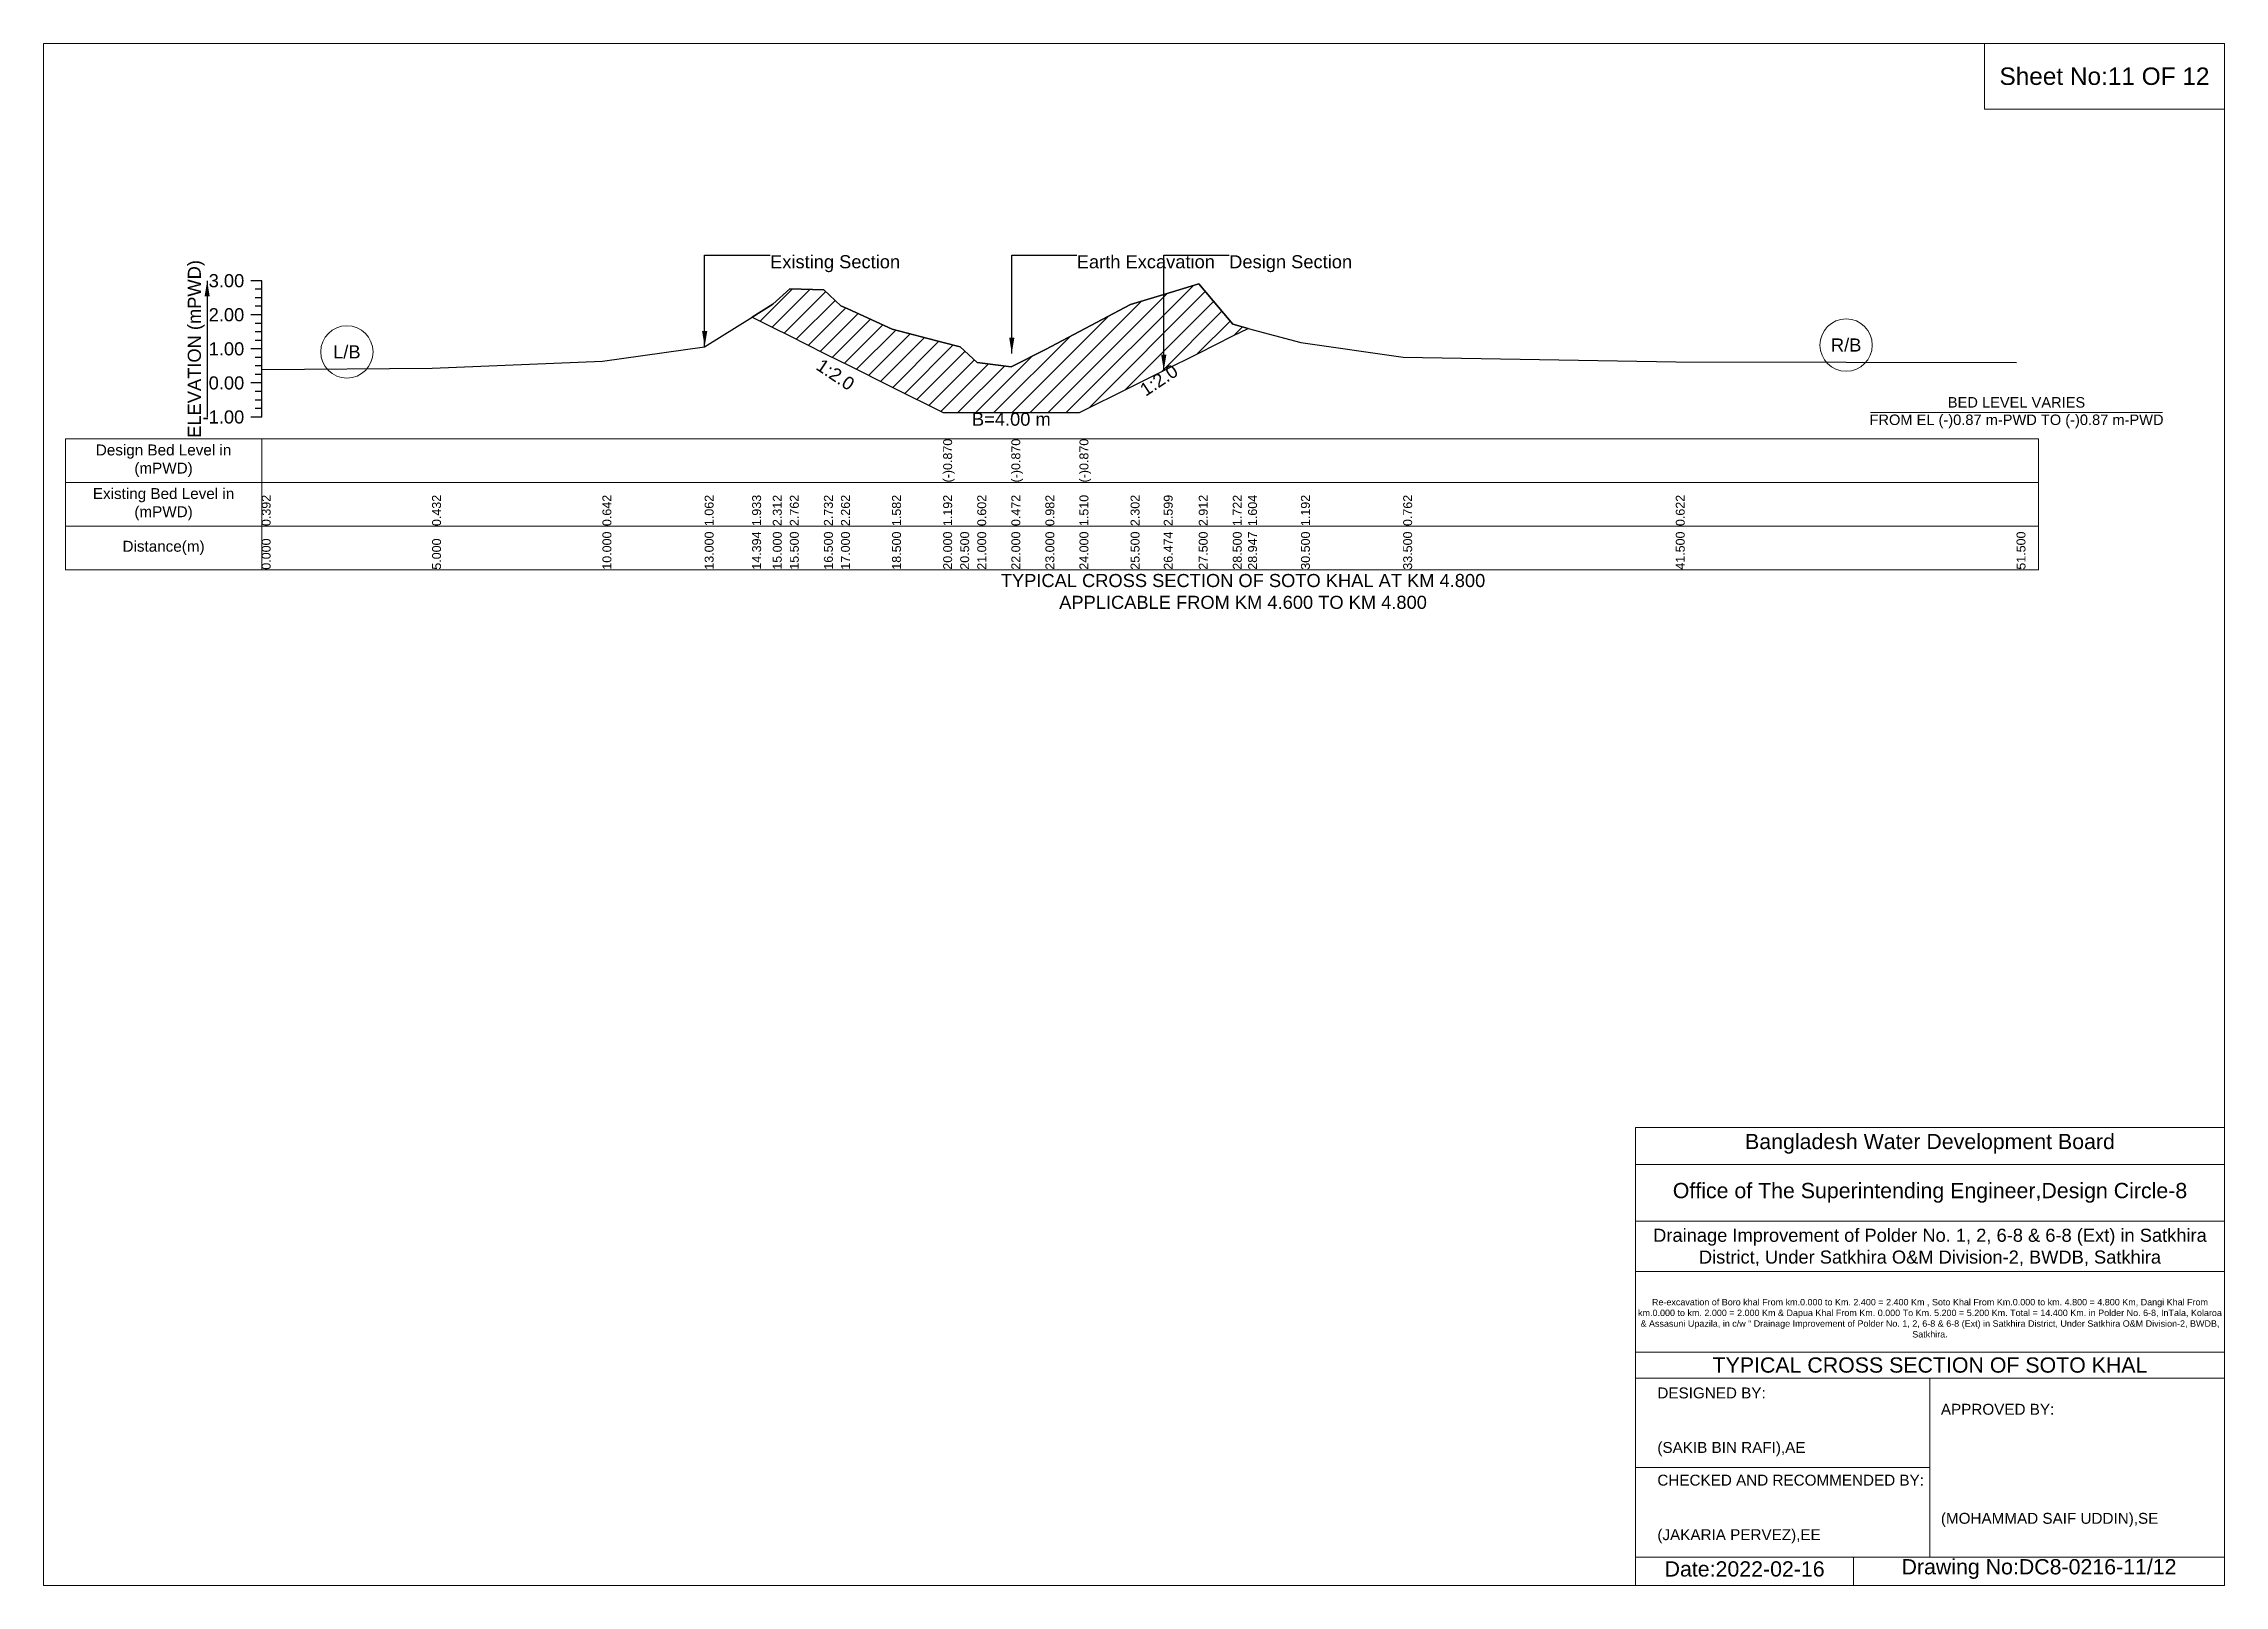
# Model space of a CAD drawing. Header units: inches. Extents: x 91000 to 538000, y -5656 to 0.
# Drawn here: x 200000 to 208000, y -5656 to 0 of the extents above; entities that cross this region are included whole.
import ezdxf

# ---------------------------------------------------------------- set-up
doc = ezdxf.new("R2010")
doc.units = ezdxf.units.IN
doc.header["$LTSCALE"] = 7
doc.header["$MEASUREMENT"] = 0
for name, color, linetype, lineweight in [('Cross section Data Border', 7, 'Continuous', 9), ('Cross Section Labels', 7, 'Continuous', 9), ('Existing_Bed_Level for Xsection', 7, 'Continuous', 25)]:
    doc.layers.add(name, color=color, linetype=linetype, lineweight=lineweight)
doc.styles.get("Standard").update_dxf_attribs({"font": 'arial.ttf'})
doc.dimstyles.get("Standard").update_dxf_attribs({"dimtxt": 45, "dimasz": 60, "dimexe": 0.18, "dimexo": 0.0625, "dimgap": 0.09, "dimtad": 0, "dimtih": 1, "dimtoh": 1, "dimdec": 4, "dimzin": 0, "dimdsep": 46, "dimtxsty": 'Standard', "dimcen": 0.09, "dimadec": 0, "dimazin": 0, "dimtfac": 1, "dimtdec": 4, "dimtofl": 0, "dimtmove": 0, "dimatfit": 3, "dimfxl": 1, "dimtolj": 1, "dimtzin": 0, "dimarcsym": 0})

msp = doc.modelspace()

# ---------------------------------------------------------------- texts
at = {"layer": 'Cross section Data Border', "char_height": 40, "width": 640, "attachment_point": 5}
for s, insert in [('Design Bed Level in (mPWD)', (200440, -1530)), ('Existing Bed Level in (mPWD)', (200440, -1690)), ('Distance(m)', (200440, -1850))]:
    msp.add_mtext(s, dxfattribs=dict(at, insert=insert))
at = {"layer": 'Cross Section Labels'}
for s, insert, char_height, attachment_point in [('Sheet No:11 OF 12', (207560, -120), 64, 5), ('Existing Section', (202665, -776.25), 48, 1), ('Earth Excavation', (203790, -776.25), 48, 1), ('Design Section', (204349.19118, -776.25), 48, 1), ('L/B', (201112.5, -1131), 48, 5), ('R/B', (206612.5, -1106), 48, 5), ('B=4.00 m', (203550, -1353.75), 48, 2), ('BED LEVEL VARIES ^JFROM EL (-)0.87 m-PWD TO (-)0.87 m-PWD', (207237.5, -1353.75), 38.4, 5), ('TYPICAL CROSS SECTION OF SOTO KHAL AT KM 4.800^JAPPLICABLE FROM KM 4.600 TO KM 4.800', (204400, -2010), 48, 5), ('Bangladesh Water Development Board', (206920, -4036), 56, 5), ('Office of The Superintending Engineer,Design Circle-8', (206920, -4216), 56, 5)]:
    msp.add_mtext(s, dxfattribs=dict(at, insert=insert, char_height=char_height, attachment_point=attachment_point))
at = {"layer": 'Cross Section Labels', "char_height": 48, "attachment_point": 2}
for insert, rotation in [((202918.36111, -1194.18056), 326.309932474), ((204077.94118, -1214.77941), 33.690067526)]:
    msp.add_mtext('1:2.0', dxfattribs=dict(at, insert=insert, rotation=rotation))
at = {"layer": 'Cross Section Labels'}
for s, insert, char_height, width, attachment_point in [('Drainage Improvement of Polder No. 1, 2, 6-8 & 6-8 (Ext) in Satkhira District, Under Satkhira O&M Division-2, BWDB, Satkhira', (206920, -4416), 48, 2240, 5), ('Re-excavation of Boro khal From km.0.000 to Km. 2.400 = 2.400 Km , Soto Khal From Km.0.000 to km. 4.800 = 4.800 Km, Dangi Khal From km.0.000 to km. 2.000 = 2.000 Km & Dapua Khal From Km. 0.000 To Km. 5.200 = 5.200 Km. Total = 14.400 Km. in Polder No. 6-8, InTala, Kolaroa & Assasuni Upazila, in c/w “ Drainage Improvement of Polder No. 1, 2, 6-8 & 6-8 (Ext) in Satkhira District, Under Satkhira O&M Division-2, BWDB, Satkhira.', (206920, -4676), 23.56497918, 2160, 5), ('TYPICAL CROSS SECTION OF SOTO KHAL', (206920, -4848), 56, 2240, 5), ('DESIGNED BY:^J^J^J(SAKIB BIN RAFI),AE', (205920, -5056), 40, 1120, 4), ('APPROVED BY:^J^J^J^J^J^J(MOHAMMAD SAIF UDDIN),SE', (206960, -5216), 40, 1120, 4), ('CHECKED AND RECOMMENDED BY:^J^J^J(JAKARIA PERVEZ),EE', (205920, -5376), 40, 1120, 4), ('Date:2022-02-16', (206240, -5596), 56, 1120, 5), ('Drawing No:DC8-0216-11/12', (207320, -5596), 56, 1760, 5)]:
    msp.add_mtext(s, dxfattribs=dict(at, insert=insert, char_height=char_height, width=width, attachment_point=attachment_point))
at = {"layer": 'Existing_Bed_Level for Xsection', "rotation": 90}
for s, insert, char_height, attachment_point in [('ELEVATION (mPWD)', (200560, -1120), 48, 5), ('(-)0.870', (203300, -1610), 32.8, 1), ('(-)0.870', (203550, -1610), 32.8, 1), ('(-)0.870', (203800, -1610), 32.8, 1), ('0.392', (200800, -1770), 32.8, 1), ('0.432', (201425, -1770), 32.8, 1), ('0.642', (202050, -1770), 32.8, 1), ('1.062', (202425, -1770), 32.8, 1), ('1.933', (202599.22222, -1770), 32.8, 1), ('2.312', (202675, -1770), 32.8, 1), ('2.762', (202737.5, -1770), 32.8, 1), ('2.732', (202862.5, -1770), 32.8, 1), ('2.262', (202925, -1770), 32.8, 1), ('1.582', (203112.5, -1770), 32.8, 1), ('1.192', (203300, -1770), 32.8, 1), ('0.602', (203425, -1770), 32.8, 1), ('0.472', (203550, -1770), 32.8, 1), ('0.982', (203675, -1770), 32.8, 1), ('1.510', (203800, -1770), 32.8, 1), ('2.302', (203987.5, -1770), 32.8, 1), ('2.599', (204109.19118, -1770), 32.8, 1), ('2.912', (204237.5, -1770), 32.8, 1), ('1.722', (204362.5, -1770), 32.8, 1), ('1.604', (204418.38235, -1770), 32.8, 1), ('1.192', (204612.5, -1770), 32.8, 1), ('0.762', (204987.5, -1770), 32.8, 1), ('0.622', (205987.5, -1770), 32.8, 1), ('0.000', (200800, -1930), 32.8, 1), ('5.000', (201425, -1930), 32.8, 1), ('10.000', (202050, -1930), 32.8, 1), ('13.000', (202425, -1930), 32.8, 1), ('14.394', (202599.22222, -1930), 32.8, 1), ('15.000', (202675, -1930), 32.8, 1), ('15.500', (202737.5, -1930), 32.8, 1), ('16.500', (202862.5, -1930), 32.8, 1), ('17.000', (202925, -1930), 32.8, 1), ('18.500', (203112.5, -1930), 32.8, 1), ('20.000', (203300, -1930), 32.8, 1), ('20.500', (203362.5, -1930), 32.8, 1), ('21.000', (203425, -1930), 32.8, 1), ('22.000', (203550, -1930), 32.8, 1), ('23.000', (203675, -1930), 32.8, 1), ('24.000', (203800, -1930), 32.8, 1), ('25.500', (203987.5, -1930), 32.8, 1), ('26.474', (204109.19118, -1930), 32.8, 1), ('27.500', (204237.5, -1930), 32.8, 1), ('28.500', (204362.5, -1930), 32.8, 1), ('28.947', (204418.38235, -1930), 32.8, 1), ('30.500', (204612.5, -1930), 32.8, 1), ('33.500', (204987.5, -1930), 32.8, 1), ('41.500', (205987.5, -1930), 32.8, 1), ('51.500', (207237.5, -1930), 32.8, 1)]:
    msp.add_mtext(s, dxfattribs=dict(at, insert=insert, char_height=char_height, attachment_point=attachment_point))
at = {"layer": 'Existing_Bed_Level for Xsection', "char_height": 48, "attachment_point": 6}
for s, insert in [('3.00', (200736, -870)), ('2.00', (200736, -995)), ('1.00', (200736, -1120)), ('0.00', (200736, -1245)), ('-1.00', (200736, -1370))]:
    msp.add_mtext(s, dxfattribs=dict(at, insert=insert))

# ---------------------------------------------------------------- hatches: boundary and pattern name
at = {"layer": 'Existing_Bed_Level for Xsection'}
h = msp.add_hatch(dxfattribs=at)
h.set_pattern_fill('ANSI31', color=256, scale=375, style=0)
h.paths.add_polyline_path([(202599.22222, -1003.36111), (202675, -1041.25), (202737.5, -1072.5), (202862.5, -1135), (202925, -1166.25), (202949.61111, -1178.55556), (203112.5, -1260), (203300, -1353.75), (203362.5, -1353.75), (203425, -1353.75), (203550, -1353.75), (203675, -1353.75), (203800, -1353.75), (203987.5, -1260), (204109.19118, -1199.15441), (204237.5, -1135), (204362.5, -1072.5), (204418.38235, -1044.55882), (204362.5, -1029.75), (204237.5, -881), (204109.19118, -920.13419), (203987.5, -957.25), (203800, -1056.25), (203675, -1122.25), (203550, -1186), (203425, -1169.75), (203362.5, -1112.25), (203300, -1096), (203112.5, -1047.25), (202949.61111, -973.40704), (202925, -962.25), (202862.5, -903.5), (202737.5, -899.75), (202675, -956)])

# ---------------------------------------------------------------- linework, layer by layer
at = {"layer": 'Cross section Data Border'}
msp.add_lwpolyline([(200080, -1450), (207317.5, -1450), (207317.5, -1930), (200080, -1930)], close=True, dxfattribs=at)
for points in [[(200800, -1450), (200800, -1930)], [(200080, -1610), (207317.5, -1610)], [(200080, -1770), (207317.5, -1770)]]:
    msp.add_lwpolyline(points, dxfattribs=at)
at = {"layer": 'Cross Section Labels'}
for points in [[(200000, 0), (208000, 0), (208000, -5656), (200000, -5656)], [(207120, 0), (208000, 0), (208000, -240), (207120, -240)]]:
    msp.add_lwpolyline(points, close=True, dxfattribs=at)
for points in [[(206701.69427, -1353.75), (207773.30573, -1353.75)], [(205840, -5656), (205840, -3976), (208000, -3976)], [(205840, -4112), (208000, -4112)], [(205840, -4320), (208000, -4320)], [(205840, -4504), (208000, -4504)], [(205840, -4800), (208000, -4800)], [(205840, -4896), (208000, -4896)], [(206920, -4896), (206920, -5552)], [(205840, -5224), (206920, -5224)], [(205840, -5552), (208000, -5552)], [(206640, -5552), (206640, -5656)]]:
    msp.add_lwpolyline(points, dxfattribs=at)
for centre in [(201112.5, -1131), (206612.5, -1106)]:
    msp.add_circle(centre, 96, dxfattribs=at)
at = {"layer": 'Existing_Bed_Level for Xsection'}
for points in [[(200800, -870), (200760, -870)], [(200800, -1370), (200800, -1245), (200800, -1120), (200800, -995), (200800, -870)], [(200800, -901.25), (200776, -901.25)], [(200800, -932.5), (200776, -932.5)], [(200800, -1196), (201425, -1191), (202050, -1164.75), (202425, -1112.25), (202599.22222, -1003.36111), (202675, -956), (202737.5, -899.75), (202862.5, -903.5), (202925, -962.25), (202949.61111, -973.40704), (203112.5, -1047.25), (203300, -1096), (203300, -1096), (203362.5, -1112.25), (203425, -1169.75), (203550, -1186), (203550, -1186), (203675, -1122.25), (203800, -1056.25), (203800, -1056.25), (203987.5, -957.25), (204109.19118, -920.13419), (204237.5, -881), (204362.5, -1029.75), (204418.38235, -1044.55882), (204612.5, -1096), (204987.5, -1149.75), (205987.5, -1167.25), (207237.5, -1169.75)], [(200800, -995), (200760, -995)], [(200800, -963.75), (200776, -963.75)], [(200800, -1026.25), (200776, -1026.25)], [(200800, -1120), (200760, -1120)], [(200800, -1057.5), (200776, -1057.5)], [(200800, -1088.75), (200776, -1088.75)], [(200800, -1151.25), (200776, -1151.25)], [(200800, -1182.5), (200776, -1182.5)], [(200800, -1245), (200760, -1245)], [(200800, -1213.75), (200776, -1213.75)], [(200800, -1276.25), (200776, -1276.25)], [(200800, -1307.5), (200776, -1307.5)], [(200800, -1338.75), (200776, -1338.75)], [(200800, -1370), (200760, -1370)]]:
    msp.add_lwpolyline(points, dxfattribs=at)
msp.add_lwpolyline([(202599.22222, -1003.36111), (202675, -1041.25), (202737.5, -1072.5), (202862.5, -1135), (202925, -1166.25), (202949.61111, -1178.55556), (203112.5, -1260), (203300, -1353.75), (203300, -1353.75), (203362.5, -1353.75), (203425, -1353.75), (203550, -1353.75), (203550, -1353.75), (203675, -1353.75), (203800, -1353.75), (203800, -1353.75), (203987.5, -1260), (204109.19118, -1199.15441), (204237.5, -1135), (204362.5, -1072.5), (204418.38235, -1044.55882), (204418.38235, -1044.55882), (204418.38235, -1044.55882), (204362.5, -1029.75), (204237.5, -881), (204109.19118, -920.13419), (203987.5, -957.25), (203800, -1056.25), (203800, -1056.25), (203675, -1122.25), (203550, -1186), (203550, -1186), (203425, -1169.75), (203362.5, -1112.25), (203300, -1096), (203300, -1096), (203112.5, -1047.25), (202949.61111, -973.40704), (202925, -962.25), (202862.5, -903.5), (202737.5, -899.75), (202675, -956)], close=True, dxfattribs=at)

msp.set_redraw_order([(e.dxf.handle, doc.entitydb.next_handle()) for e in msp.query("TEXT MTEXT ATTDEF DIMENSION ARC_DIMENSION")])  # texts and dimensions are drawn at this point

# ---------------------------------------------------------------- leaders
at = {"layer": 'Cross Section Labels', "annotation_type": 0, "has_hookline": 1, "hookline_direction": 0}
for points, text_width in [([(202425, -1112.25), (202425, -776.25), (202664.91, -776.25)], 467.16508), ([(203551.65451, -1136.77437), (203551.65451, -776.25), (203789.91, -776.25)], 496.99318), ([(204109.19118, -1199.15441), (204109.19118, -776.25), (204349.10118, -776.25)], 441.23329)]:
    msp.add_leader(points, dimstyle='Standard', override={"dimasz": 57.6}, dxfattribs=dict(at, text_width=text_width))
at = {"layer": 'Existing_Bed_Level for Xsection'}
msp.add_leader([(200600, -870), (200600, -1370)], dimstyle='Standard', override={"dimasz": 57.6}, dxfattribs=at)

doc.saveas('drawing.dxf')
